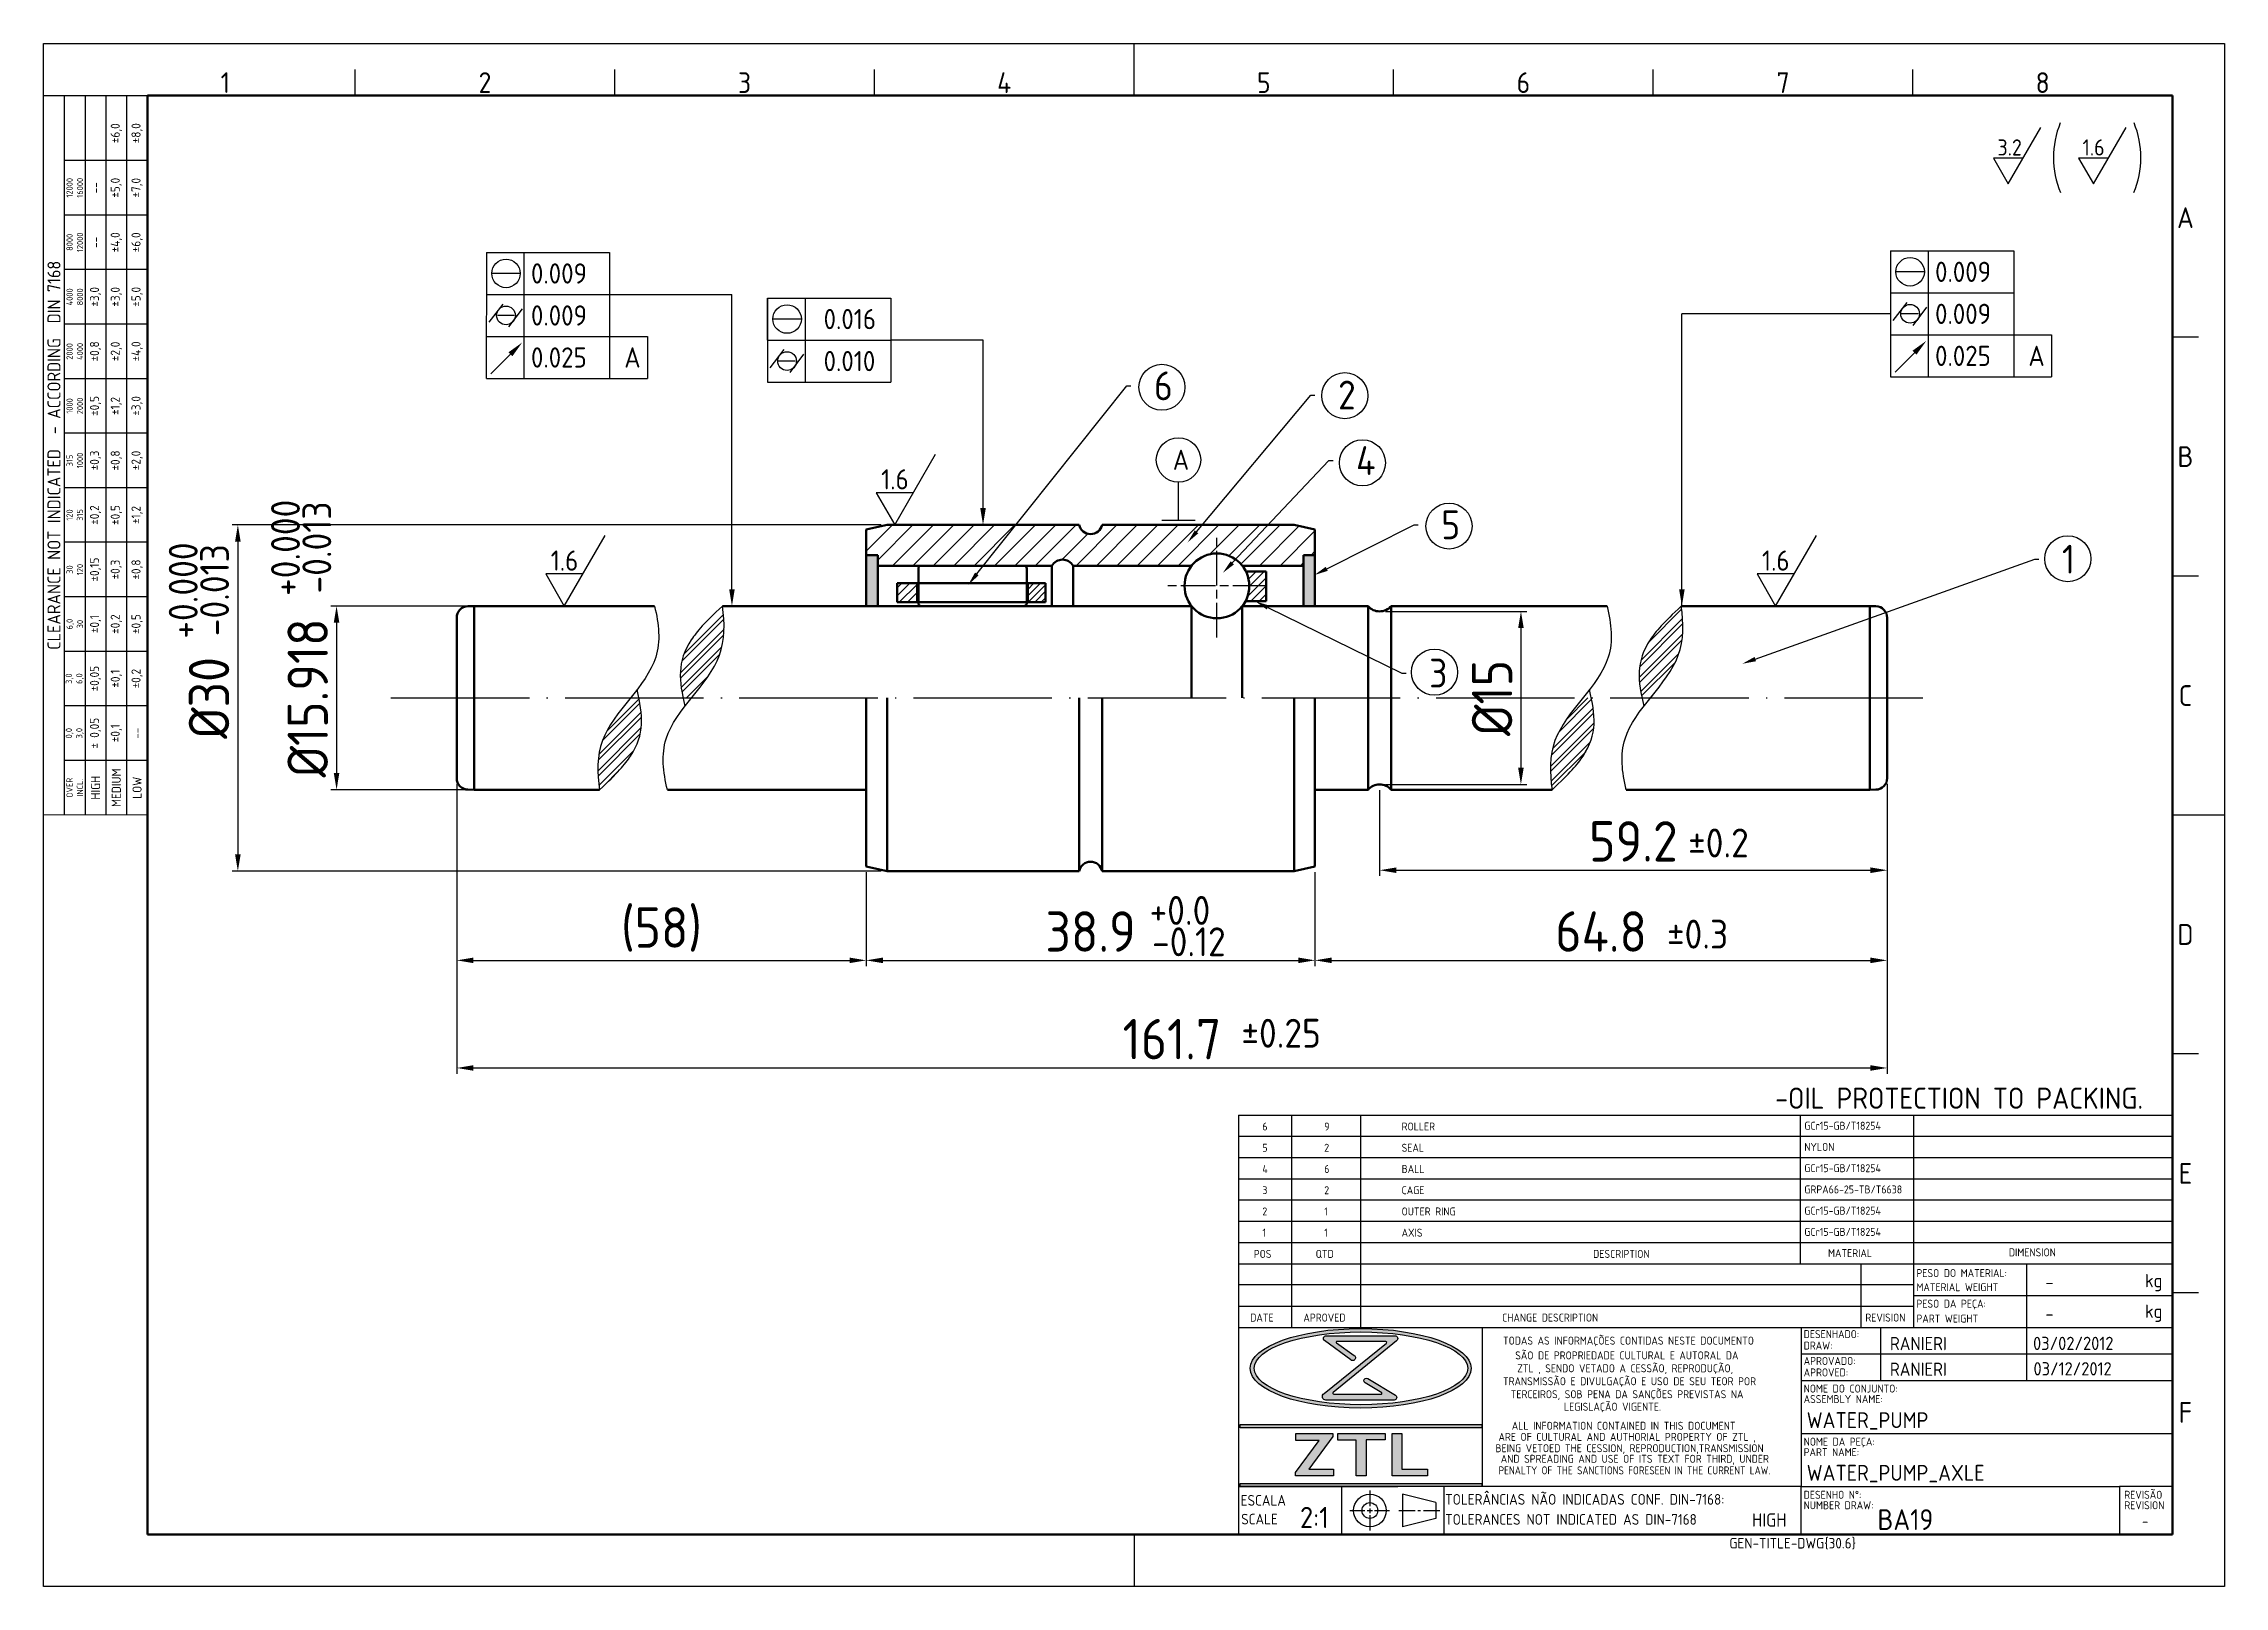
# Model space of a CAD drawing. Extents: x 8 to 197, y 6 to 139.
import ezdxf
from ezdxf import colors
from ezdxf.entities.mleader import LeaderData, LeaderLine
from ezdxf.enums import TextEntityAlignment as Align
from ezdxf.math import Vec2, Vec3

# ---------------------------------------------------------------- set-up
doc = ezdxf.new("R2010")
doc.units = 0
doc.header["$LTSCALE"] = 0.5
doc.linetypes.add('ACAD_ISO04W100', pattern=[30, 24, -3, 0, -3])
doc.linetypes.add('AM_ISO08W050x2', pattern=[9, 6, -0.75, 1.5, -0.75])
doc.layers.get('0').update_dxf_attribs({"linetype": 'CONTINUOUS'})
doc.layers.get('Defpoints').update_dxf_attribs({"linetype": 'CONTINUOUS'})
for name, color, linetype, lineweight in [('AM_0', 7, 'CONTINUOUS', 50), ('AM_5', 3, 'CONTINUOUS', 25), ('AM_7', 4, 'ACAD_ISO04W100', 25), ('AM_8', 1, 'CONTINUOUS', 25), ('AM_BOR', 7, 'CONTINUOUS', 50)]:
    doc.layers.add(name, color=color, linetype=linetype, lineweight=lineweight)
doc.styles.add('ACISOTS', font='isocp.shx', dxfattribs={"height": 1})
doc.styles.get("Standard").update_dxf_attribs({"font": 'ISOCP.SHX'})
doc.dimstyles.new('AM_ISO', dxfattribs={"dimtxt": 3.5, "dimasz": 2.5, "dimexe": 1, "dimexo": 1, "dimgap": 1.5, "dimtad": 1, "dimdsep": 46, "dimtxsty": 'Standard', "dimcen": 0, "dimclrd": 256, "dimclre": 256, "dimclrt": 2, "dimadec": 0, "dimazin": 2, "dimtp": 0.1, "dimtm": 0.1, "dimtfac": 0.71, "dimtdec": 3, "dimtmove": 0, "dimatfit": 3, "dimfxl": 1, "dimlwd": -1, "dimlwe": -1, "dimarcsym": 0})
pattern_1 = [(45, (17.50240180642697, -10.19474319578461), (-0.3535533905932737, 0.3535533905932738), [])]

msp = doc.modelspace()

# ---------------------------------------------------------------- texts
at = {"layer": 'AM_5', "attachment_point": 1}
for s, insert, char_height in [('3.2', (177.7563078477225, 131.0225542291044), 1.4), ('1.6', (185.1326257128083, 131.0225542291044), 1.4), ('0.009', (50.62986674288643, 120.2770658390471), 1.75), ('0.009', (172.3451388608418, 120.4180072071105), 1.75), ('0.009', (50.62986674288643, 116.637065839047), 1.75), (' 0.016', (74.9960127264169, 116.3238436273758), 1.75), ('0.009', (172.3451388608418, 116.7780072071105), 1.75), ('0.025', (50.62986674288643, 112.997065839047), 1.75), ('A', (58.71889105042933, 112.997065839047), 1.75), (' 0.010', (74.9960127264169, 112.6838436273758), 1.75), ('0.025', (172.3451388608418, 113.1380072071105), 1.75), ('A', (180.4341631683847, 113.1380072071105), 1.75), ('A', (106.267238168734, 104.1334195880359), 1.75), ('1.6', (80.98797655487866, 102.4407640755085), 1.75), ('1.6', (52.34288363632245, 95.39976407550853), 1.75), ('1.6', (157.3444709774475, 95.39976407550853), 1.75), ('%%P0.2', (150.9352696944189, 71.30394520753873), 2.5), ('+0.0', (104.2531359491542, 65.45843954564673), 2.5), ('-0.12', (104.4694106409138, 62.74224388268924), 2.5), ('%%P0.3', (149.102074297955, 63.40361229254381), 2.5), ('%%P0.25', (112.2090191438629, 54.81629385140559), 2.5)]:
    msp.add_mtext_dynamic_manual_height_columns(s, width=5.488309595672263, gutter_width=10, heights=[0], dxfattribs=dict(at, insert=insert, char_height=char_height))
at = {"layer": 'AM_5', "char_height": 2.5, "attachment_point": 1, "rotation": 90}
for s, insert in [('+0.000', (28.10090910858855, 91.45699703166322)), ('-0.013', (30.81710477154604, 91.67327172342284)), ('+0.000', (19.23637654516165, 87.75514525334354)), ('-0.013', (21.95257220811914, 87.97141994510316))]:
    msp.add_mtext_dynamic_manual_height_columns(s, width=5.488309595672263, gutter_width=10, heights=[0], dxfattribs=dict(at, insert=insert))
at = {"layer": 'AM_8'}
msp.add_text('-OIL PROTECTION TO PACKING.', height=1.84, dxfattribs=at).set_placement((158.4804960760518, 47.01842981337213))
at = {"layer": 'AM_8', "color": 135}
for s, height, p in [('6', 0.69, (114.0325119094236, 45.14001989485665)), ('9', 0.69, (119.3978602638408, 45.14001989485665)), ('                    ROLLER', 0.69, (118.2150162865091, 45.14001989485665)), ('GCr15-GB/T18254', 0.69, (161.0153195075857, 45.20761983196834)), ('5', 0.69, (114.0325119094236, 43.30001989485666)), ('2', 0.69, (119.3978602638408, 43.30001989485666)), ('                    SEAL', 0.69, (118.2150162865091, 43.30001989485666)), ('NYLON', 0.69, (161.0153195075857, 43.36761983196836)), ('4', 0.69, (114.0325119094236, 41.46001989485667)), ('6', 0.69, (119.3978602638408, 41.46001989485667)), ('                    BALL', 0.69, (118.2150162865091, 41.46001989485667)), ('GCr15-GB/T18254', 0.69, (161.0153195075857, 41.52761983196836)), ('3', 0.69, (114.0325119094236, 39.62001989485667)), ('2', 0.69, (119.3978602638408, 39.62001989485667)), ('                    CAGE', 0.69, (118.2150162865091, 39.62001989485667)), ('GRPA66-25-TB/T6638', 0.69, (161.0153195075857, 39.68761983196838)), ('2', 0.69, (114.0325119094236, 37.78001989485666)), ('1', 0.69, (119.3978602638408, 37.78001989485666)), ('                    OUTER RING', 0.69, (118.2150162865091, 37.78001989485666)), ('GCr15-GB/T18254', 0.69, (161.0153195075857, 37.84761983196836)), ('1', 0.69, (114.0325119094236, 35.94001989485667)), ('1', 0.69, (119.3978602638408, 35.94001989485667)), ('                    AXIS', 0.69, (118.2150162865091, 35.94001989485667)), ('GCr15-GB/T18254', 0.69, (161.0153195075857, 36.00761983196836)), ('POS', 0.69, (113.2864005974834, 34.10001989485666)), ('QTD', 0.69, (118.6517489519006, 34.10001989485666)), ('                    DESCRIPTION', 0.69, (134.8159983630662, 34.10001989485666)), ('MATERIAL', 0.69, (163.0671274107165, 34.16761983196836)), ('DIMENSION', 0.69, (178.7430365623991, 34.23497949049347)), ('PESO DO MATERIAL:', 0.69, (170.7301563760274, 32.43867696353402)), ('kg', 1.15, (190.5474789785885, 31.55660522421314)), ('MATERIAL WEIGHT', 0.69, (170.7301563760274, 31.21661130233112)), ('PESO DA PEÇA:', 0.69, (170.7301563760274, 29.78685470618082)), ('DATE', 0.69, (112.9834336540465, 28.58001989485667)), ('APROVED', 0.69, (117.5910278191128, 28.58001989485667)), ('CHANGE DESCRIPTION', 0.69, (134.8159983630662, 28.58001989485667)), ('REVISION', 0.69, (166.3013414710558, 28.58001989485667)), ('PART WEIGHT', 0.69, (170.7301563760274, 28.49918909290581)), ('kg', 1.15, (190.5474789785885, 28.90340551248801)), ('TODAS AS INFORMAÇÕES CONTIDAS NESTE DOCUMENTO', 0.69, (134.8935154592509, 26.58434120918179)), ('DESENHADO:', 0.69, (160.9561282819266, 27.14987769989751)), ('DRAW:', 0.69, (160.9561282819266, 26.15741179324012)), ('SÃO DE PROPRIEDADE CULTURAL E AUTORAL DA', 0.69, (135.9502366404535, 25.30875776495711)), ('ZTL , SENDO VETADO A CESSÃO, REPRODUÇÃO,', 0.69, (136.1263571310663, 24.18624450188619)), ('APROVADO:', 0.69, (160.9561282819266, 24.82605504749112)), ('TRANSMISSÃO E DIVULGAÇÃO E USO DE SEU TEOR POR', 0.69, (134.8935154592509, 23.06373108340158)), ('TERCEIROS, SOB PENA DA SANÇÕES PREVISTAS NA', 0.69, (135.5627721150258, 21.94121766491698)), ('APROVED:', 0.69, (160.9561282819266, 23.83358914083372)), ('NOME DO CONJUNTO:', 0.69, (160.9561282819266, 22.42961318488754)), ('LEGISLAÇÃO VIGENTE.', 0.69, (140.1771218688278, 20.8603049097147)), ('ASSEMBLY NAME:', 0.69, (160.9561282819266, 21.52105296143884)), ('ARE OF CULTURAL AND AUTHORIAL PROPERTY OF ZTL ,', 0.69, (134.5030033646901, 18.24549503804773)), ('ALL INFORMATION CONTAINED IN THIS DOCUMENT', 0.69, (135.6543440346601, 19.20966897510784)), ('BEING VETOED THE CESSION, REPRODUCTION,TRANSMISSION', 0.69, (134.234156507879, 17.26379075053947)), ('AND SPREADING AND USE OF ITS TEXT FOR THIRD, UNDER', 0.69, (134.69974848874, 16.34645180895815)), ('NOME DA PEÇA:', 0.69, (160.9561282819266, 17.82961318488755)), ('PART NAME:', 0.69, (160.9561282819266, 16.92105296143884)), ('ESCALA', 0.9199999999999999, (112.1520351152951, 12.63103496350517)), ('TOLERÂNCIAS NÃO INDICADAS CONF. DIN-7168:', 0.9199999999999999, (129.8768951376144, 12.71671378337625)), ('DESENHO N%%d:', 0.69, (160.9561282819266, 13.22961318488755)), ('REVISÃO', 0.69, (188.7501153577017, 13.22961318488755)), ('SCALE', 0.9199999999999999, (112.1950105140358, 11.00548282222067)), ('2:1', 1.84, (117.2985575235823, 10.68656361687725)), ('TOLERANCES NOT INDICATED AS DIN-7168', 0.9199999999999999, (129.8768951376144, 10.9802414808772)), ('NUMBER DRAW:', 0.69, (160.9561282819266, 12.32105296143884)), ('REVISION', 0.69, (188.7501153577017, 12.32105296143884))]:
    msp.add_text(s, height=height, dxfattribs=at).set_placement(p)
at = {"layer": 'AM_8', "color": 135, "width": 0.95}
msp.add_text('PENALTY OF THE SANCTIONS FORESEEN IN THE CURRENT LAW.', height=0.69, dxfattribs=at).set_placement((134.5002835493976, 15.3447114365004))
at = {"layer": 'AM_8', "color": 135}
for p in [(181.9127016102684, 32.00119057640106), (181.9127016102684, 29.26440023861582)]:
    msp.add_attdef('-', text='', height=1.15, dxfattribs=at).set_placement(p, align=Align.MIDDLE_LEFT)
for tag, p, height in [('RANIERI', (168.4307541866868, 26.10305056861435), 1.15), ('03/02/2012', (180.8398987842437, 26.11662965397841), 1.15), ('RANIERI', (168.4298248954894, 23.8775579627152), 1.15), ('03/12/2012', (180.8768919941918, 23.91574579513883), 1.15), ('WATER_PUMP', (161.2160289440694, 19.35012329526743), 1.38), ('WATER_PUMP_AXLE', (161.2160289440694, 14.78503310864989), 1.38), ('BA19', (167.3548688121477, 10.52366307235633), 1.799111111111111)]:
    msp.add_attdef(tag, p, '', height=height, dxfattribs=at)
for tag, height, p in [('HIGH', 1.15, (157.9746708532161, 11.38973251684127)), ('-', 0.8995555555555556, (190.5595065464163, 11.28385728933194))]:
    msp.add_attdef(tag, text='', height=height, dxfattribs=at).set_placement(p, align=Align.MIDDLE_CENTER)
at = {"layer": 'AM_8', "color": 135, "style": 'ACISOTS'}
msp.add_attdef('GEN-TITLE-DWG{30.6}', (154.5160976434237, 8.918001705746688), '', height=0.9199999999999999, dxfattribs=at)

# ---------------------------------------------------------------- blocks, each defined once
blk = doc.blocks.new('A3 ZTL')
for p, q in [((19.56947162426601, 280.8219178082171), (19.56947162426601, 9.784735812133079)), ((401.174168297453, 280.8219178082171), (19.56947162426601, 280.8219178082171)), ((401.174168297453, 9.784735812133079), (401.174168297453, 280.8219178082171)), ((19.56947162426601, 9.784735812133079), (401.174168297453, 9.784735812133079))]:
    blk.add_line(p, q)
at = {"layer": 'AM_BOR', "color": 135, "lineweight": 25}
for p, q in [((0, 5.684341886080801e-14), (0, 290.6066536203501)), ((0, 290.6066536203501), (410.9589041095861, 290.6066536203501)), ((205.4794520547931, 280.8219178082171), (205.4794520547931, 290.6066536203501)), ((410.9589041095861, 290.6066536203501), (410.9589041095861, 5.684341886080801e-14)), ((58.70841487279802, 280.8219178082171), (58.70841487279802, 285.7142857142836)), ((107.632093933463, 280.8219178082171), (107.632093933463, 285.7142857142836)), ((156.555772994128, 280.8219178082171), (156.555772994128, 285.7142857142836)), ((254.4031311154581, 280.8219178082171), (254.4031311154581, 285.7142857142836)), ((303.326810176123, 280.8219178082171), (303.326810176123, 285.7142857142836)), ((352.250489236788, 280.8219178082171), (352.250489236788, 285.7142857142836)), ((3.913894324855534, 145.303326810175), (3.913894324853203, 280.8219178082171)), ((7.827788649706406, 280.8219178082171), (7.827788649708737, 145.3033268101751)), ((11.74168297455961, 280.8219178082171), (11.74168297456194, 145.3033268101751)), ((15.65557729941514, 145.3033268101751), (15.65557729941281, 280.8219178082171)), ((19.56947162426621, 268.5909980430509), (3.91389432485343, 268.5909980430507)), ((19.56947162426644, 258.3170254403113), (3.913894324853658, 258.3170254403111)), ((19.56947162426655, 248.0430528375717), (3.913894324853771, 248.0430528375713)), ((19.56947162426678, 237.7690802348319), (3.91389432485397, 237.7690802348317)), ((406.0665362035195, 235.3228962817988), (401.174168297453, 235.3228962817988)), ((19.56947162426701, 227.4951076320925), (3.913894324854198, 227.4951076320921)), ((19.56947162426712, 217.2211350293527), (3.913894324854311, 217.2211350293525)), ((19.56947162426735, 206.9471624266131), (3.913894324854539, 206.9471624266129)), ((19.56947162426746, 196.6731898238735), (3.913894324854652, 196.6731898238733)), ((406.0665362035195, 190.313111545987), (401.174168297453, 190.313111545987)), ((19.56947162426766, 186.3992172211339), (3.91389432485488, 186.3992172211337)), ((19.56947162426778, 176.1252446183943), (3.913894324854994, 176.1252446183938)), ((19.56947162426789, 165.8512720156544), (3.913894324855107, 165.8512720156542)), ((19.56947162426812, 155.5772994129149), (3.913894324855306, 155.5772994129146)), ((401.174168297453, 145.3033268101751), (410.9589041095861, 145.3033268101751)), ((406.0665362035195, 100.2935420743633), (401.174168297453, 100.2935420743633)), ((406.0665362035195, 55.28375733855154), (401.174168297453, 55.28375733855154)), ((205.4794520547931, 9.784735812133079), (205.4794520547931, 5.684341886080801e-14)), ((410.9589041095861, 5.684341886080801e-14), (0, 5.684341886080801e-14))]:
    blk.add_line(p, q, dxfattribs=at)
blk.add_lwpolyline([(19.56947162426835, 145.3033268101756), (2.347899652477281e-12, 145.3033268101749), (-2.546407529280259e-12, 280.8219178082169), (19.56947162426601, 280.8219178082171)], close=True, dxfattribs=at)
at = {"layer": 'AM_BOR', "color": 135, "lineweight": 25, "style": 'ACISOTS'}
for s, p in [('1', (34.24657534246552, 283.2681017612505)), ('2', (83.17025440313051, 283.2681017612505)), ('3', (132.0939334637955, 283.2681017612505)), ('4', (181.0176125244605, 283.2681017612505)), ('5', (229.9412915851255, 283.2681017612505)), ('6', (278.8649706457905, 283.2681017612505)), ('7', (327.7886497064555, 283.2681017612505)), ('8', (376.7123287671206, 283.2681017612505)), ('A', (403.6203522504863, 257.8277886497048)), ('B', (403.6203522504863, 212.8180039138928)), ('C', (403.6203522504863, 167.808219178081)), ('D', (403.6203522504863, 122.7984344422692)), ('E', (403.6203522504863, 77.78864970645742)), ('F', (403.6203522504863, 32.7788649706456))]:
    blk.add_text(s, height=3.9138943248532, dxfattribs=at).set_placement(p, align=Align.MIDDLE)
at = {"layer": 'AM_BOR', "color": 135, "lineweight": 25, "attachment_point": 5}
for s, insert, char_height, width, rotation in [('±6,0', (13.69863013698632, 273.7279843444209), 1.712328767123275, 10.27397260273965, 90.00000000000097), ('±8,0', (17.61252446183953, 273.7279843444209), 1.712328767123275, 10.27397260273965, 90.00000000000097), ('12000\\P16000', (5.870841487280257, 263.4540117416808), 1.17416829745596, 10.27397260273965, 90.00000000000097), ('--', (9.784735812133347, 263.454011741681), 1.712328767123275, 10.27397260273965, 90.00000000000097), ('±5,0', (13.69863013698655, 263.454011741681), 1.712328767123275, 10.27397260273965, 90.00000000000097), ('±7,0', (17.61252446183975, 263.4540117416813), 1.712328767123275, 10.27397260273965, 90.00000000000097), ('8000\\P12000', (5.870841487280369, 253.1800391389412), 1.17416829745596, 10.27397260273962, 90.00000000000097), ('±4,0', (13.69863013698677, 253.1800391389414), 1.712328767123275, 10.27397260273965, 90.00000000000097), ('±6,0', (17.61252446183997, 253.1800391389414), 1.712328767123275, 10.27397260273965, 90.00000000000097), ('--', (9.784735812133567, 253.1800391389414), 1.712328767123275, 10.27397260273965, 90.00000000000097), ('{\\Fisocp.shx|c0;CLEARANCE NOT INDICATED  - ACCORDING  DIN 7168}', (1.956947162427836, 213.0626223091959), 2.44618395303325, 135.518590998042, 90.00000000000095), ('4000\\P8000', (5.870841487280591, 242.9060665362016), 1.17416829745596, 10.27397260273965, 90.00000000000097), ('±3,0', (9.78473581213368, 242.9060665362016), 1.712328767123275, 10.27397260273965, 90.00000000000097), ('±3,0', (13.69863013698688, 242.9060665362018), 1.712328767123275, 10.27397260273965, 90.00000000000097), ('±5,0', (17.61252446184008, 242.9060665362018), 1.712328767123275, 10.27397260273965, 90.00000000000097), ('±0,8', (9.784735812133901, 232.632093933462), 1.712328767123275, 10.27397260273965, 90.00000000000097), ('±2,0', (13.6986301369871, 232.6320939334622), 1.712328767123275, 10.27397260273965, 90.00000000000097), ('±4,0', (17.61252446184031, 232.6320939334622), 1.712328767123275, 10.27397260273965, 90.00000000000097), ('2000\\P4000', (5.870841487280702, 232.632093933462), 1.17416829745596, 10.27397260273954, 90.00000000000097), ('1000\\P2000', (5.870841487280813, 222.3581213307224), 1.17416829745596, 10.27397260273965, 90.00000000000097), ('±0,5', (9.784735812134015, 222.3581213307224), 1.712328767123275, 10.27397260273965, 90.00000000000097), ('±1,2', (13.69863013698721, 222.3581213307226), 1.712328767123275, 10.27397260273965, 90.00000000000097), ('±3,0', (17.61252446184042, 222.3581213307226), 1.712328767123275, 10.27397260273965, 90.00000000000097), ('±0,3', (9.784735812134235, 212.0841487279828), 1.712328767123275, 10.27397260273965, 90.00000000000097), ('±0,8', (13.69863013698744, 212.0841487279828), 1.712328767123275, 10.27397260273965, 90.00000000000097), ('±2,0', (17.61252446184064, 212.084148727983), 1.712328767123275, 10.27397260273965, 90.00000000000097), ('315\\P1000', (5.870841487281035, 212.0841487279828), 1.17416829745596, 10.27397260273965, 90.00000000000097), ('120\\P315', (5.870841487281259, 201.8101761252432), 1.17416829745596, 10.27397260273965, 90.00000000000097), ('±0,2', (9.784735812134349, 201.8101761252432), 1.712328767123275, 10.27397260273965, 90.00000000000097), ('±0,5', (13.69863013698755, 201.8101761252432), 1.712328767123275, 10.27397260273965, 90.00000000000097), ('±1,2', (17.61252446184075, 201.8101761252432), 1.712328767123275, 10.27397260273965, 90.00000000000097), ('±0,15', (9.784735812134569, 191.5362035225036), 1.712328767123275, 10.27397260273965, 90.00000000000097), ('±0,3', (13.69863013698777, 191.5362035225036), 1.712328767123275, 10.27397260273965, 90.00000000000097), ('±0,8', (17.61252446184097, 191.5362035225036), 1.712328767123275, 10.27397260273965, 90.00000000000097), ('30\\P120', (5.870841487281481, 191.5362035225033), 1.17416829745596, 10.2739726027396, 90.00000000000097), ('6,0\\P30', (5.870841487281591, 181.2622309197637), 1.17416829745596, 10.27397260273965, 90.00000000000097), ('±0,1', (9.784735812134683, 181.262230919764), 1.712328767123275, 10.27397260273965, 90.00000000000097), ('±0,2', (13.69863013698788, 181.262230919764), 1.712328767123275, 10.27397260273965, 90.00000000000097), ('±0,5', (17.61252446184108, 181.262230919764), 1.712328767123275, 10.27397260273965, 90.00000000000097), ('±0,05', (9.784735812134903, 170.9882583170241), 1.712328767123275, 10.27397260273965, 90.00000000000097), ('±0,2', (17.61252446184131, 170.9882583170244), 1.712328767123275, 10.27397260273965, 90.00000000000097), ('3,0\\P6,0', (5.870841487281703, 170.9882583170241), 1.17416829745596, 10.27397260273965, 90.00000000000097), ('±0,1', (13.6986301369881, 170.9882583170244), 1.712328767123275, 10.27397260273965, 90.00000000000097), ('0,0\\P3,0', (5.870841487281815, 160.7142857142844), 1.17416829745596, 10.27397260273965, 90.00000000000097), ('± 0,05', (9.784735812135013, 160.7142857142845), 1.712328767123275, 10.27397260273965, 90.00000000000097), ('\\pt4.69206;±0,1', (13.69863013698822, 160.7142857142845), 1.712328767123275, 10.27397260273965, 90.00000000000097), ('--', (17.61252446184142, 160.7142857142846), 1.712328767123275, 10.27397260273965, 90.00000000000097), ('{\\Fisocp.shx|c0;OVER\\PINCL.}', (5.870841487282037, 150.4403131115448), 1.17416829745596, 10.27397260273965, 90.00000000000095), ('HIGH', (9.784735812135237, 150.440313111545), 1.712328767123275, 10.27397260273943, 90.00000000000095), ('MEDIUM', (13.69863013698844, 150.440313111545), 1.712328767123275, 10.2739726027396, 90.00000000000095), ('LOW', (17.61252446184175, 150.4403131115452), 1.712328767123275, 10.27397260273932, 90.00000000000095)]:
    blk.add_mtext(s, dxfattribs=dict(at, insert=insert, char_height=char_height, width=width, rotation=rotation))
blk = doc.blocks.new('*D56')
at = {"layer": 'AM_5', "transparency": 16777216}
for p, q in [((124.6946201176384, 90.12005034443627), (136.946541977048, 90.12005034443627)), ((136.446541977048, 88.67005034443626), (136.446541977048, 76.5700503444363)), ((124.6946201176385, 75.1200503444363), (136.946541977048, 75.1200503444363))]:
    blk.add_line(p, q, dxfattribs=at)
at = {"layer": 'AM_5', "lineweight": 25, "transparency": 16777216}
for points in [[(136.2048753103813, 88.67005034443626), (136.6882086437146, 88.67005034443626), (136.446541977048, 90.12005034443627)], [(136.2048753103813, 76.5700503444363), (136.6882086437146, 76.5700503444363), (136.446541977048, 75.1200503444363)]]:
    blk.add_solid(points, dxfattribs=at)
at = {"layer": 'Defpoints', "color": 0, "lineweight": 25, "transparency": 16777216}
for p in [(124.1946201176384, 90.12005034443627), (124.1946201176385, 75.1200503444363), (136.446541977048, 75.1200503444363)]:
    blk.add_point(p, dxfattribs=at)
at = {"layer": 'AM_5', "lineweight": 25, "transparency": 16777216, "insert": (133.9465419770479, 82.6200503444363), "char_height": 3.5, "attachment_point": 5, "rotation": 90}
blk.add_mtext('%%C15', dxfattribs=at)
blk = doc.blocks.new('*D57')
at = {"layer": 'AM_5', "transparency": 16777216}
for p, q in [((80.99462011763836, 97.62005034443627), (24.72241397325224, 97.62005034443628)), ((25.22241397325224, 96.17005034443628), (25.22241397325223, 69.07005034443628)), ((80.99462011763853, 67.62005034443627), (24.72241397325223, 67.62005034443628))]:
    blk.add_line(p, q, dxfattribs=at)
at = {"layer": 'AM_5', "lineweight": 25, "transparency": 16777216}
for points in [[(24.98074730658557, 96.17005034443628), (25.4640806399189, 96.17005034443628), (25.22241397325224, 97.62005034443628)], [(24.98074730658556, 69.07005034443628), (25.4640806399189, 69.07005034443628), (25.22241397325223, 67.62005034443628)]]:
    blk.add_solid(points, dxfattribs=at)
at = {"layer": 'Defpoints', "color": 0, "lineweight": 25, "transparency": 16777216}
for p in [(81.49462011763836, 97.62005034443627), (25.22241397325223, 67.62005034443628), (81.49462011763853, 67.62005034443627)]:
    blk.add_point(p, dxfattribs=at)
at = {"layer": 'AM_5', "lineweight": 25, "transparency": 16777216, "insert": (22.72241397325222, 82.62005034443628), "char_height": 3.5, "attachment_point": 5, "rotation": 90}
blk.add_mtext('%%C30', dxfattribs=at)
blk = doc.blocks.new('*D58')
at = {"layer": 'AM_5', "transparency": 16777216}
for p, q in [((45.19516230773013, 90.57905034443627), (33.27857392557775, 90.57905034443627)), ((33.77857392557775, 89.12905034443627), (33.77857392557775, 76.11105034443625)), ((45.19516230773019, 74.66105034443625), (33.27857392557775, 74.66105034443625))]:
    blk.add_line(p, q, dxfattribs=at)
at = {"layer": 'AM_5', "lineweight": 25, "transparency": 16777216}
for points in [[(33.53690725891109, 89.12905034443627), (34.02024059224442, 89.12905034443627), (33.77857392557775, 90.57905034443627)], [(33.53690725891108, 76.11105034443625), (34.02024059224441, 76.11105034443625), (33.77857392557775, 74.66105034443625)]]:
    blk.add_solid(points, dxfattribs=at)
at = {"layer": 'Defpoints', "color": 0, "lineweight": 25, "transparency": 16777216}
for p in [(45.69516230773013, 90.57905034443627), (33.77857392557775, 74.66105034443625), (45.69516230773019, 74.66105034443625)]:
    blk.add_point(p, dxfattribs=at)
at = {"layer": 'AM_5', "lineweight": 25, "transparency": 16777216, "insert": (31.27857392557774, 82.62005034443627), "char_height": 3.5, "attachment_point": 5, "rotation": 90}
blk.add_mtext('%%C15.918', dxfattribs=at)
blk = doc.blocks.new('*D59')
at = {"layer": 'AM_5', "transparency": 16777216}
for p, q in [((44.19516230773013, 75.17448609771169), (44.19516230773013, 59.38232170143982)), ((79.69462011763835, 67.51910073719357), (79.69462011763835, 59.38232170143982)), ((45.64516230773013, 59.88232170143982), (78.24462011763835, 59.88232170143982))]:
    blk.add_line(p, q, dxfattribs=at)
at = {"layer": 'AM_5', "lineweight": 25, "transparency": 16777216}
for points in [[(45.64516230773013, 60.12398836810649), (45.64516230773013, 59.64065503477315), (44.19516230773013, 59.88232170143982)], [(78.24462011763835, 60.12398836810649), (78.24462011763835, 59.64065503477315), (79.69462011763835, 59.88232170143982)]]:
    blk.add_solid(points, dxfattribs=at)
at = {"layer": 'Defpoints', "color": 0, "lineweight": 25, "transparency": 16777216}
for p in [(44.19516230773013, 75.67448609771169), (79.69462011763835, 68.01910073719357), (79.69462011763835, 59.88232170143982)]:
    blk.add_point(p, dxfattribs=at)
at = {"layer": 'AM_5', "lineweight": 25, "transparency": 16777216, "insert": (61.94489121268424, 62.55732170143982), "char_height": 3.5, "attachment_point": 5}
blk.add_mtext('(58)', dxfattribs=at)
blk = doc.blocks.new('*D60')
at = {"layer": 'AM_5', "transparency": 16777216}
for p, q in [((79.69462011763835, 67.51910073719357), (79.69462011763835, 59.38232170143982)), ((118.5946201176384, 67.51910073719357), (118.5946201176384, 59.38232170143982)), ((81.14462011763835, 59.88232170143982), (117.1446201176384, 59.88232170143982))]:
    blk.add_line(p, q, dxfattribs=at)
at = {"layer": 'AM_5', "lineweight": 25, "transparency": 16777216}
for points in [[(81.14462011763835, 60.12398836810649), (81.14462011763835, 59.64065503477315), (79.69462011763835, 59.88232170143982)], [(117.1446201176384, 60.12398836810649), (117.1446201176384, 59.64065503477315), (118.5946201176384, 59.88232170143982)]]:
    blk.add_solid(points, dxfattribs=at)
at = {"layer": 'Defpoints', "color": 0, "lineweight": 25, "transparency": 16777216}
for p in [(79.69462011763835, 68.01910073719357), (118.5946201176384, 68.01910073719357), (118.5946201176384, 59.88232170143982)]:
    blk.add_point(p, dxfattribs=at)
at = {"layer": 'AM_5', "lineweight": 25, "transparency": 16777216, "insert": (99.14462011763837, 62.38232170143982), "char_height": 3.5, "attachment_point": 5}
blk.add_mtext('38.9', dxfattribs=at)
blk = doc.blocks.new('*D61')
at = {"layer": 'AM_5', "transparency": 16777216}
for p, q in [((168.1979870388825, 75.17448609771169), (168.1979870388825, 59.38232170143982)), ((118.5946201176384, 67.51910073719357), (118.5946201176384, 59.38232170143982)), ((120.0446201176384, 59.88232170143982), (166.7479870388825, 59.88232170143982))]:
    blk.add_line(p, q, dxfattribs=at)
at = {"layer": 'AM_5', "lineweight": 25, "transparency": 16777216}
for points in [[(120.0446201176384, 60.12398836810649), (120.0446201176384, 59.64065503477315), (118.5946201176384, 59.88232170143982)], [(166.7479870388825, 60.12398836810649), (166.7479870388825, 59.64065503477315), (168.1979870388825, 59.88232170143982)]]:
    blk.add_solid(points, dxfattribs=at)
at = {"layer": 'Defpoints', "color": 0, "lineweight": 25, "transparency": 16777216}
for p in [(168.1979870388825, 75.67448609771169), (118.5946201176384, 68.01910073719357), (168.1979870388825, 59.88232170143982)]:
    blk.add_point(p, dxfattribs=at)
at = {"layer": 'AM_5', "lineweight": 25, "transparency": 16777216, "insert": (143.3963035782604, 62.38232170143982), "char_height": 3.5, "attachment_point": 5}
blk.add_mtext('64.8', dxfattribs=at)
blk = doc.blocks.new('*D62')
at = {"layer": 'AM_5', "transparency": 16777216}
for p, q in [((124.1946201176385, 74.6200503444363), (124.1946201176385, 67.19254257528706)), ((168.1979870388825, 75.17448609771169), (168.1979870388825, 67.19254257528706)), ((125.6446201176385, 67.69254257528706), (166.7479870388825, 67.69254257528706))]:
    blk.add_line(p, q, dxfattribs=at)
at = {"layer": 'AM_5', "lineweight": 25, "transparency": 16777216}
for points in [[(125.6446201176385, 67.93420924195372), (125.6446201176385, 67.4508759086204), (124.1946201176385, 67.69254257528706)], [(166.7479870388825, 67.93420924195372), (166.7479870388825, 67.4508759086204), (168.1979870388825, 67.69254257528706)]]:
    blk.add_solid(points, dxfattribs=at)
at = {"layer": 'Defpoints', "color": 0, "lineweight": 25, "transparency": 16777216}
for p in [(168.1979870388825, 75.67448609771169), (124.1946201176385, 75.1200503444363), (168.1979870388825, 67.69254257528706)]:
    blk.add_point(p, dxfattribs=at)
at = {"layer": 'AM_5', "lineweight": 25, "transparency": 16777216, "insert": (146.1963035782605, 70.1937329417605), "char_height": 3.5, "attachment_point": 5}
blk.add_mtext('59.2', dxfattribs=at)
blk = doc.blocks.new('*D63')
at = {"layer": 'AM_5', "transparency": 16777216}
for p, q in [((44.19516230773013, 75.17448609771169), (44.19516230773013, 50.05751893689154)), ((168.1979870388825, 75.17448609771169), (168.1979870388825, 50.05751893689154)), ((45.64516230773013, 50.55751893689154), (166.7479870388825, 50.55751893689154))]:
    blk.add_line(p, q, dxfattribs=at)
at = {"layer": 'AM_5', "lineweight": 25, "transparency": 16777216}
for points in [[(45.64516230773013, 50.79918560355821), (45.64516230773013, 50.31585227022487), (44.19516230773013, 50.55751893689154)], [(166.7479870388825, 50.79918560355821), (166.7479870388825, 50.31585227022487), (168.1979870388825, 50.55751893689154)]]:
    blk.add_solid(points, dxfattribs=at)
at = {"layer": 'Defpoints', "color": 0, "lineweight": 25, "transparency": 16777216}
for p in [(44.19516230773013, 75.67448609771169), (168.1979870388825, 75.67448609771169), (168.1979870388825, 50.55751893689154)]:
    blk.add_point(p, dxfattribs=at)
at = {"layer": 'AM_5', "lineweight": 25, "transparency": 16777216, "insert": (106.1965746733063, 53.05751893689154), "char_height": 3.5, "attachment_point": 5}
blk.add_mtext('161.7', dxfattribs=at)

# ---------------------------------------------------------------- dimensions: what is measured, and where the dimension line sits
at = {"layer": 'AM_5', "lineweight": 25}
for base, p1, p2, text, picture, middle in [((25.22241397325223, 67.62005034443628), (81.49462011763836, 97.62005034443627), (81.49462011763853, 67.62005034443627), '%%C30', '*D57', (22.72241397325222, 82.62005034443628)), ((33.77857392557775, 74.66105034443625), (45.69516230773013, 90.57905034443627), (45.69516230773019, 74.66105034443625), '%%C15.918', '*D58', (31.27857392557774, 82.62005034443627)), ((136.446541977048, 75.1200503444363), (124.1946201176384, 90.12005034443627), (124.1946201176385, 75.1200503444363), '%%C15', '*D56', (133.9465419770479, 82.6200503444363))]:
    dim = msp.add_linear_dim(base=base, p1=p1, p2=p2, angle=90, text=text, dimstyle='AM_ISO', override={"dimscale": 0.5, "dimtxt": 7, "dimasz": 2.9, "dimdec": 0, "dimlfac": 0.4, "dimclrt": 256, "dimadec": 2, "dimtp": 0, "dimtm": 0.3, "dimtdec": 0}, dxfattribs=at)
    dim.commit()
    dim.dimension.update_dxf_attribs({"geometry": picture, "text_midpoint": middle})
for base, p1, p2, text, picture, middle in [((79.69462011763835, 59.88232170143982), (44.19516230773013, 75.67448609771169), (79.69462011763835, 68.01910073719357), '(58)', '*D59', (61.94489121268424, 62.55732170143982)), ((168.1979870388825, 50.55751893689154), (44.19516230773013, 75.67448609771169), (168.1979870388825, 75.67448609771169), '161.7', '*D63', (106.1965746733063, 53.05751893689154)), ((168.1979870388825, 59.88232170143982), (118.5946201176384, 68.01910073719357), (168.1979870388825, 75.67448609771169), '64.8', '*D61', (143.3963035782604, 62.38232170143982)), ((168.1979870388825, 67.69254257528706), (124.1946201176385, 75.1200503444363), (168.1979870388825, 75.67448609771169), '59.2', '*D62', (146.1963035782605, 70.1937329417605)), ((118.5946201176384, 59.88232170143982), (79.69462011763835, 68.01910073719357), (118.5946201176384, 68.01910073719357), '38.9', '*D60', (99.14462011763837, 62.38232170143982))]:
    dim = msp.add_linear_dim(base=base, p1=p1, p2=p2, text=text, dimstyle='AM_ISO', override={"dimscale": 0.5, "dimtxt": 7, "dimasz": 2.9, "dimdec": 0, "dimlfac": 0.4, "dimclrt": 256, "dimadec": 2, "dimtp": 0, "dimtm": 0.3, "dimtdec": 0}, dxfattribs=at)
    dim.commit()
    dim.dimension.update_dxf_attribs({"geometry": picture, "text_midpoint": middle})

# ---------------------------------------------------------------- hatches: boundary and pattern name
at = {"layer": 'AM_5', "lineweight": 25}
h = msp.add_hatch(dxfattribs=at)
h.set_pattern_fill('ANSI32', color=1, scale=0.1)
h.set_pattern_definition([(45, (-223.2573598020869, 0), (-0.6735192090801866, 0.6735192090801867), []), (45, (-222.8083468020868, 0), (-0.6735192090801866, 0.6735192090801867), [])])
edge = h.paths.add_edge_path()
edge.add_spline(control_points=[(64.54847709463662, 82.62005034443628), (65.50212358114399, 83.80871226968462), (67.47056881371225, 86.18895783885283), (67.4397684656467, 89.09040402873408), (67.22169622576024, 90.57905034443628)], knot_values=[11.56685234605348, 11.56685234605348, 11.56685234605348, 11.56685234605348, 15.94584949957019, 20.33381774161258, 20.33381774161258, 20.33381774161258, 20.33381774161258], degree=3, periodic=0)
edge.add_spline(control_points=[(67.22169622576024, 90.57905034443628), (65.69741285240269, 89.15996226476605), (63.3922937270405, 86.55130561899259), (63.43029285678854, 84.5070719265896), (63.81734160219968, 82.6200503444363)], knot_values=[13.45299529371053, 13.45299529371053, 13.45299529371053, 13.45299529371053, 15.94584949957019, 21.82086406341106, 21.82086406341106, 21.82086406341106, 21.82086406341106], degree=3, periodic=0)
edge.add_line((63.81734160219968, 82.62005034443628), (64.54847709463662, 82.62005034443628))
edge = h.paths.add_edge_path()
edge.add_spline(control_points=[(59.2505476813511, 82.62005034443628), (58.29690119484376, 81.43138841918794), (56.32845596227547, 79.05114285001973), (56.35925631034104, 76.14969666013847), (56.57732855022749, 74.66105034443628)], knot_values=[11.56685234605348, 11.56685234605348, 11.56685234605348, 11.56685234605348, 15.94584949957019, 20.33381774161258, 20.33381774161258, 20.33381774161258, 20.33381774161258], degree=3, periodic=0)
edge.add_spline(control_points=[(56.57732855022749, 74.66105034443628), (58.10161192358504, 76.08013842410651), (60.40673104894723, 78.68879506987997), (60.36873191919918, 80.73302876228296), (59.98168317378806, 82.62005034443628)], knot_values=[13.45299529371053, 13.45299529371053, 13.45299529371053, 13.45299529371053, 15.94584949957019, 21.82086406341106, 21.82086406341106, 21.82086406341106, 21.82086406341106], degree=3, periodic=0)
edge.add_line((59.98168317378806, 82.62005034443628), (59.2505476813511, 82.62005034443628))
edge = h.paths.add_edge_path()
edge.add_spline(control_points=[(147.6670746306936, 82.6200503444363), (148.620721117201, 83.80871226968462), (150.5891663497692, 86.18895783885283), (150.5583660017037, 89.09040402873408), (150.3402937618172, 90.57905034443628)], knot_values=[11.56685234605348, 11.56685234605348, 11.56685234605348, 11.56685234605348, 15.94584949957019, 20.33381774161258, 20.33381774161258, 20.33381774161258, 20.33381774161258], degree=3, periodic=0)
edge.add_spline(control_points=[(150.3402937618172, 90.57905034443628), (148.8160103884597, 89.15996226476605), (146.5108912630975, 86.55130561899259), (146.5488903928455, 84.5070719265896), (146.9359391382567, 82.6200503444363)], knot_values=[13.45299529371053, 13.45299529371053, 13.45299529371053, 13.45299529371053, 15.94584949957019, 21.82086406341106, 21.82086406341106, 21.82086406341106, 21.82086406341106], degree=3, periodic=0)
edge.add_line((146.9359391382567, 82.62005034443628), (147.6670746306936, 82.62005034443628))
edge = h.paths.add_edge_path()
edge.add_spline(control_points=[(141.8198697760375, 82.62005034443628), (140.8662232895302, 81.43138841918793), (138.8977780569619, 79.05114285001973), (138.9285784050275, 76.14969666013847), (139.1466506449139, 74.66105034443628)], knot_values=[11.56685234605348, 11.56685234605348, 11.56685234605348, 11.56685234605348, 15.94584949957019, 20.33381774161258, 20.33381774161258, 20.33381774161258, 20.33381774161258], degree=3, periodic=0)
edge.add_spline(control_points=[(139.1466506449139, 74.66105034443628), (140.6709340182715, 76.08013842410651), (142.9760531436336, 78.68879506987997), (142.9380540138856, 80.73302876228296), (142.5510052684745, 82.62005034443628)], knot_values=[13.45299529371053, 13.45299529371053, 13.45299529371053, 13.45299529371053, 15.94584949957019, 21.82086406341106, 21.82086406341106, 21.82086406341106, 21.82086406341106], degree=3, periodic=0)
edge.add_line((142.5510052684745, 82.62005034443628), (141.8198697760375, 82.62005034443628))
at = {"layer": 'AM_8'}
h = msp.add_hatch(dxfattribs=at)
h.set_pattern_fill('_U', color=256, scale=1.25, angle=45, style=0, pattern_type=0)
h.set_pattern_definition([(45, (4.502401806426974, -4.605402019308769), (-0.8838834764831843, 0.8838834764831844), [])])
edge = h.paths.add_edge_path()
edge.add_line((97.63100618022764, 94.07905034443631), (107.8954677866323, 94.07905034443631))
edge.add_arc((110.0927042961126, 92.3290503444363), 2.808976375584729, 38.535744122734286, 141.4642558772657, ccw=False)
edge.add_line((112.2899408055928, 94.07905034443631), (117.5946201176384, 94.07905034443631))
edge.add_line((117.5946201176384, 94.07905034443631), (117.5946201176384, 94.99936098320599))
edge.add_line((117.5946201176384, 94.99936098320599), (118.5946201176384, 94.99936098320599))
edge.add_line((118.5946201176384, 94.99936098320599), (118.5946201176384, 97.220999951679))
edge.add_line((118.5946201176384, 97.220999951679), (116.7946201176384, 97.62005034443627))
edge.add_line((116.7946201176384, 97.62005034443627), (100.1446201176384, 97.62005034443627))
edge.add_arc((99.1446201176384, 97.84505034443625), 1.024999999999996, 192.6803834918187, 347.3196165081813, ccw=False)
edge.add_line((98.1446201176384, 97.62005034443627), (81.49462011763842, 97.62005034443627))
edge.add_line((81.49462011763836, 97.62005034443627), (79.69462011763835, 97.220999951679))
edge.add_line((79.69462011763835, 97.220999951679), (79.69462011763835, 94.99936098320597))
edge.add_line((79.69462011763835, 94.99936098320597), (80.69462011763835, 94.99936098320597))
edge.add_line((80.69462011763835, 94.99936098320597), (80.69462011763835, 94.07905034443631))
edge.add_line((80.69462011763835, 94.07905034443631), (95.79038203156733, 94.07905034443631))
edge.add_arc((96.71069410589752, 93.53114037982763), 1.071064724223205, 30.767553375105592, 149.2324466248945, ccw=False)
for color, points in [(256, [(79.69462011763835, 94.99936098320597), (79.69462011763835, 90.57905034443628), (80.69462011763835, 90.5790503444363), (80.69462011763835, 94.99936098320597)]), (256, [(117.5946201176384, 94.99936098320599), (117.5946201176384, 90.57905034443633), (118.5946201176384, 90.57905034443631), (118.5946201176384, 94.99936098320599)]), (135, [(112.0942762901992, 19.38359547994303), (133.0669288597493, 19.38359547994303), (133.0669288597493, 19.66170865847099), (112.0942762901992, 19.66170865847099)]), (135, [(116.8915702521314, 15.49853640574482), (116.8915702521314, 15.22291530236323), (120.2006305399726, 15.22291530236323), (120.2006305399726, 15.80478204272712), (118.0558688630511, 15.80478204272712), (120.1393515373971, 18.62224214374443), (120.1393515373971, 18.89786324712602), (116.9222097534192, 18.89786324712602), (116.9222097534192, 18.28537197316144), (118.9597329320322, 18.28537197316144)]), (135, [(120.5683035802197, 18.31599650676213), (122.1615552091677, 18.31599650676213), (122.1615552091677, 15.22291530236323), (123.0347792892582, 15.22291530236323), (123.0347792892582, 18.34662104036283), (124.6739894387335, 18.34662104036283), (124.6739894387335, 18.89786324712602), (120.5683035802197, 18.89786324712602)]), (135, [(128.3507232544247, 15.20760318605053), (128.3507232544247, 15.80478204272712), (126.1293635556881, 15.80478204272712), (126.1293635556881, 18.89786324712602), (125.27145898244, 18.89786324712602), (125.27145898244, 15.20760318605053)]), (135, [(133.0669288597493, 14.55693109362733), (112.0942762901992, 14.55693109362733), (112.0942762901992, 14.27881791509937), (133.0669288597493, 14.27881791509937)])]:
    msp.add_hatch(color=color, dxfattribs=at).paths.add_polyline_path(points)
h = msp.add_hatch(dxfattribs=at)
h.set_pattern_fill('_U', color=256, scale=0.5, angle=45, style=0, pattern_type=0)
h.set_pattern_definition(pattern_1)
edge = h.paths.add_edge_path()
edge.add_line((114.3695818149804, 90.99736975744918), (114.3695818149804, 93.57592796059184))
edge.add_line((114.3695818149804, 93.57592796059184), (112.6097749127071, 93.57592796059184))
edge.add_arc((110.0927042961126, 92.3290503444363), 2.808976375584742, -28.299490524399005, 26.352368009985184, ccw=False)
edge.add_line((112.5659562227943, 90.99736975744918), (114.3695818149804, 90.99736975744918))
h = msp.add_hatch(dxfattribs=at)
h.set_pattern_fill('_U', color=256, scale=0.5, angle=45, style=0, pattern_type=0)
h.set_pattern_definition(pattern_1)
h.paths.add_polyline_path([(82.38295434459661, 92.55360557319068), (82.38295434459661, 90.9264490440994), (84.09438356065886, 90.92644904409948), (84.09438356065886, 92.55360557319068)])
h = msp.add_hatch(dxfattribs=at)
h.set_pattern_fill('_U', color=256, scale=0.4, angle=45, style=0, pattern_type=0)
h.set_pattern_definition([(45, (17.50240180642697, -10.19474319578461), (-0.282842712474619, 0.282842712474619), [])])
h.paths.add_polyline_path([(93.6973384248659, 92.55360557319068), (93.6973384248659, 90.9264490440994), (95.2367086899747, 90.92644904409913), (95.2367086899747, 92.55360557319068)])
h = msp.add_hatch(color=135, dxfattribs=at)
edge = h.paths.add_edge_path()
edge.add_ellipse((122.5492248429474, 24.53198435984742), major_axis=(9.575739635081051, 0), ratio=0.3599074264618837, start_angle=191.4591559026164, end_angle=452.8175037975291)
edge.add_ellipse((122.5492248429474, 24.53198435984742), major_axis=(9.575739635081051, 0), ratio=0.3599074264618837, start_angle=92.8175037975291, end_angle=191.4591559026164)
edge = h.paths.add_edge_path(flags=16)
edge.add_ellipse((122.5787799154613, 24.53198435984742), major_axis=(9.250637250648639, 0), ratio=0.3406641629368743, start_angle=93.06698418125112, end_angle=371.4591559026165)
edge.add_ellipse((122.5787799154613, 24.53198435984742), major_axis=(9.250637250648639, 0), ratio=0.3406641629368743, start_angle=11.45915590261644, end_angle=93.06698418125112)
h = msp.add_hatch(color=135, dxfattribs=at)
edge = h.paths.add_edge_path()
edge.add_line((124.7807822680225, 26.71530012382619), (119.3908718737085, 22.35007926690857))
edge.add_arc((119.5345118763717, 22.08152748534906), 0.3045529670580355, 118.1409420618386, 270)
edge.add_line((119.5345118763717, 21.77697451829103), (125.4622467690206, 21.77697451829103))
edge.add_arc((125.4545328592667, 22.00140670676857), 0.2245647159028104, 271.9685258002675, 418.9108275581087)
edge.add_line((125.5704916796444, 22.19371599828906), (123.1702256133619, 23.64103047507896))
edge.add_arc((123.0566348541068, 23.45443996575312), 0.2184465123517048, 58.66818673949553, 238.8052457285299)
edge.add_line((122.9434907682978, 23.26757826661429), (124.3773494087923, 22.39938202412111))
edge.add_arc((124.3454153218955, 22.3543558121503), 0.05520095715089599, -90.0000000000017, 54.654466378775, ccw=False)
edge.add_line((124.3454153218955, 22.2991548549994), (120.2142775689848, 22.2991548549994))
edge.add_arc((120.226511128944, 22.37487652136254), 0.07670352499125666, 129.2363501875215, 260.8226179196582, ccw=False)
edge.add_line((120.1779945521265, 22.43428672688317), (125.6659628579889, 26.91596514475107))
edge.add_arc((125.5226671029491, 27.11268748657999), 0.2433790319380336, 306.0702039235753, 450.0000000000005)
edge.add_line((125.5226671029491, 27.35606651851803), (119.5716706279772, 27.35606651851803))
edge.add_arc((119.5623195301741, 27.12045379438709), 0.2357982162835929, 87.72721362459266, 233.7470792136513)
edge.add_line((119.422880076241, 26.93030270317446), (121.7087618242144, 25.25404567693037))
edge.add_arc((121.8563096112143, 25.44613504208677), 0.2422161713320389, 232.4713934687198, 414.7334021946169)
edge.add_line((121.9961608046401, 25.64389832824509), (120.4560164418371, 26.73303388707458))
edge.add_arc((120.486557447346, 26.79176132665741), 0.06619414760721119, 89.99999999999858, 242.5234665523123, ccw=False)
edge.add_line((120.486557447346, 26.85795547426462), (124.7428657815633, 26.85795547426462))
edge.add_arc((124.7298891917844, 26.77813981272297), 0.08086366124299682, -50.99642107156359, 80.76553650730273, ccw=False)

# ---------------------------------------------------------------- linework, layer by layer
at = {"layer": 'AM_0'}
for p, q in [((81.49462011763836, 97.62005034443627), (79.69462011763835, 97.220999951679)), ((79.69462011763835, 90.57905034443628), (79.69462011763835, 97.220999951679)), ((81.49462011763836, 97.62005034443627), (98.1446201176384, 97.62005034443627)), ((100.1446201176384, 97.62005034443627), (116.7946201176384, 97.62005034443627)), ((116.7946201176384, 97.62005034443627), (118.5946201176384, 97.220999951679)), ((118.5946201176384, 97.220999951679), (118.5946201176384, 90.57905034443631)), ((79.69462011763835, 94.99936098320597), (80.69462011763835, 94.99936098320597)), ((80.69462011763835, 94.99936098320597), (80.69462011763835, 90.5790503444363)), ((118.5946201176384, 94.99936098320599), (117.5946201176384, 94.99936098320599)), ((117.5946201176384, 94.99936098320599), (117.5946201176384, 90.57905034443633)), ((80.69462011763835, 94.07905034443631), (95.79038203156733, 94.07905034443631)), ((95.79038203156733, 94.0790503444363), (95.79038203156733, 90.57905034443631)), ((97.63100618022764, 94.07905034443631), (107.8954677866323, 94.07905034443631)), ((97.63100618022764, 94.07905034443631), (97.63100618022764, 90.57905034443631)), ((112.2899408055928, 94.07905034443631), (117.5946201176384, 94.07905034443631)), ((112.6097749127071, 93.57592796059184), (114.3695818149804, 93.57592796059184)), ((114.3695818149804, 93.57592796059184), (114.3695818149804, 90.99736975744918)), ((84.09438356065886, 92.55360557319068), (82.38295434459661, 92.55360557319068)), ((82.38295434459661, 92.55360557319068), (82.38295434459661, 90.9264490440994)), ((82.38295434459661, 90.9264490440994), (84.09438356065886, 90.92644904409948)), ((93.6973384248659, 92.55360557319068), (84.09438356065886, 92.55360557319068)), ((84.09438356065886, 90.92644904409948), (84.09438356065886, 92.55360557319068)), ((84.09438356065886, 90.92644904409948), (93.6973384248659, 90.92644904409948)), ((95.2367086899747, 92.55360557319068), (93.6973384248659, 92.55360557319068)), ((93.6973384248659, 92.55360557319068), (93.6973384248659, 90.9264490440994)), ((93.6973384248659, 90.9264490440994), (95.2367086899747, 90.92644904409913)), ((95.2367086899747, 90.92644904409913), (95.2367086899747, 92.55360557319068)), ((114.3695818149804, 90.99736975744918), (112.5659562227943, 90.99736975744918)), ((44.19516230773013, 75.67448609771169), (44.19516230773013, 89.5656145911609)), ((45.69516230773013, 90.57905034443627), (45.16898535942227, 90.5652719161364)), ((45.69516230773013, 90.57905034443627), (61.33994381071966, 90.57905034443628)), ((45.69516230773013, 90.57905034443627), (45.69516230773019, 74.66105034443625)), ((67.2216962257603, 90.5790503444363), (107.8954677866323, 90.57905034443631)), ((107.8954677866323, 90.57905034443631), (107.8954677866323, 82.62005034443628)), ((112.2899408055929, 90.57905034443633), (123.1946201176384, 90.57905034443633)), ((112.2899408055929, 90.57905034443633), (112.2899408055929, 82.62005034443628)), ((123.1946201176384, 90.57905034443633), (123.1946201176384, 74.66105034443628)), ((125.1946201176384, 90.57905034443633), (143.9092659054061, 90.57905034443631)), ((125.1946201176385, 74.66105034443623), (125.1946201176385, 90.57905034443633)), ((150.3402937618173, 90.57905034443628), (166.6979870388825, 90.57905034443627)), ((166.6979870388825, 90.57905034443627), (167.2241639871903, 90.5652719161364)), ((166.6979870388825, 90.57905034443627), (166.6979870388824, 74.66105034443625)), ((168.1979870388825, 89.56561459116087), (168.1979870388825, 75.67448609771169)), ((79.69462011763835, 68.01910073719357), (79.69462011763835, 82.62005034443628)), ((81.49462011763842, 82.62005034443628), (81.49462011763853, 67.62005034443628)), ((98.1446201176384, 67.6200503444363), (98.1446201176384, 82.62005034443628)), ((100.1446201176384, 67.6200503444363), (100.1446201176384, 82.62005034443628)), ((116.7946201176384, 82.62005034443628), (116.7946201176384, 67.62005034443628)), ((118.5946201176384, 82.62005034443628), (118.5946201176384, 68.01910073719357)), ((45.69516230773013, 74.66105034443628), (45.16898535942227, 74.67482877273615)), ((56.57732855022743, 74.66105034443628), (45.69516230773013, 74.66105034443628)), ((79.69462011763835, 74.66105034443628), (62.45908096526807, 74.66105034443628)), ((123.1946201176384, 74.66105034443628), (118.5946201176384, 74.66105034443628)), ((139.1466506449138, 74.66105034443628), (125.1946201176384, 74.66105034443628)), ((166.6979870388825, 74.66105034443628), (145.5776785013251, 74.66105034443628)), ((166.6979870388825, 74.66105034443628), (167.2241639871903, 74.67482877273615)), ((81.49462011763836, 67.62005034443631), (79.69462011763835, 68.01910073719357)), ((98.1446201176384, 67.6200503444363), (81.49462011763836, 67.62005034443631)), ((116.7946201176384, 67.62005034443628), (100.1446201176384, 67.6200503444363)), ((116.7946201176384, 67.62005034443631), (118.5946201176384, 68.01910073719357))]:
    msp.add_line(p, q, dxfattribs=at)
msp.add_lwpolyline([(84.46190563589926, 90.57905034443628), (93.3531758443981, 90.5790503444363, 0.414213562373095), (93.6031758443981, 90.8290503444363), (93.6031758443981, 93.82905034443631, 0.414213562373095), (93.3531758443981, 94.07905034443631), (84.46190563589926, 94.07905034443631, 0.414213562373095), (84.21190563589926, 93.82905034443631), (84.21190563589926, 90.82905034443628, 0.414213562373095)], format="xyb", close=True, dxfattribs=at)
msp.add_circle((110.0927042961126, 92.3290503444363), 2.808976375584734, dxfattribs=at)
for centre, radius, start, end in [((99.1446201176384, 97.84505034443625), 1.024999999999996, 192.6803834918192, 347.3196165081807), ((96.71069410589752, 93.53114037982763), 1.071064724223198, 30.76755337510472, 149.2324466248953), ((45.19516230773013, 89.56561459116087), 1, 91.49999999999946, 180), ((124.1946201176384, 91.43887496317258), 1.318824618736309, 220.6897541496885, 319.3102458503115), ((167.1979870388825, 89.56561459116087), 1, 0, 88.50000000000053), ((45.19516230773013, 75.67448609771169), 1, 180, 268.5000000000006), ((167.1979870388825, 75.67448609771169), 1, 271.4999999999994, 0), ((124.1946201176385, 73.80122572569998), 1.318824618736309, 40.6897541496888, 139.3102458503115), ((99.1446201176384, 67.39505034443631), 1.024999999999996, 12.68038349181918, 167.3196165081808)]:
    msp.add_arc(centre, radius, start, end, dxfattribs=at)
at = {"layer": 'AM_0', "lineweight": 25}
for points, knots in [([(61.33994381071966, 90.5790503444363), (61.71903083072448, 89.02516239823203), (62.17098145228522, 84.70552189303459), (56.31369316326607, 80.44182411266794), (56.35925631034104, 76.14969666013847), (56.57732855022749, 74.66105034443628)], [2.788216235944767, 2.788216235944767, 2.788216235944767, 2.788216235944767, 7.364791129681841, 15.94584949957019, 20.33381774161258, 20.33381774161258, 20.33381774161258, 20.33381774161258]), ([(62.45908096526807, 74.66105034443626), (62.07999394526325, 76.21493829064053), (61.62804332370251, 80.53457879583797), (67.48533161272167, 84.79827657620461), (67.4397684656467, 89.09040402873408), (67.22169622576024, 90.57905034443628)], [2.788216235944767, 2.788216235944767, 2.788216235944767, 2.788216235944767, 7.364791129681841, 15.94584949957019, 20.33381774161258, 20.33381774161258, 20.33381774161258, 20.33381774161258]), ([(67.22169622576024, 90.57905034443628), (65.69741285240269, 89.15996226476605), (63.19163129196812, 86.32422000374206), (63.45466433942255, 84.15544472780799), (63.97641468973512, 81.89592086294167)], [13.45299529371053, 13.45299529371053, 13.45299529371053, 13.45299529371053, 15.94584949957019, 22.54929362924981, 22.54929362924981, 22.54929362924981, 22.54929362924981]), ([(143.9092659054061, 90.5790503444363), (144.2883529254109, 89.02516239823203), (144.7403035469716, 84.70552189303459), (138.8830152579525, 80.44182411266794), (138.9285784050275, 76.14969666013847), (139.1466506449139, 74.66105034443628)], [2.788216235944767, 2.788216235944767, 2.788216235944767, 2.788216235944767, 7.364791129681841, 15.94584949957019, 20.33381774161258, 20.33381774161258, 20.33381774161258, 20.33381774161258]), ([(145.5776785013251, 74.66105034443626), (145.1985914813202, 76.21493829064053), (144.7466408597595, 80.53457879583797), (150.6039291487787, 84.79827657620461), (150.5583660017037, 89.09040402873408), (150.3402937618172, 90.57905034443628)], [2.788216235944767, 2.788216235944767, 2.788216235944767, 2.788216235944767, 7.364791129681841, 15.94584949957019, 20.33381774161258, 20.33381774161258, 20.33381774161258, 20.33381774161258]), ([(150.3402937618172, 90.57905034443628), (148.8160103884597, 89.15996226476605), (146.3102288280251, 86.32422000374206), (146.5732618754795, 84.15544472780799), (147.0950122257921, 81.89592086294167)], [13.45299529371053, 13.45299529371053, 13.45299529371053, 13.45299529371053, 15.94584949957019, 22.54929362924981, 22.54929362924981, 22.54929362924981, 22.54929362924981]), ([(56.57732855022749, 74.66105034443628), (58.10161192358504, 76.08013842410651), (60.60739348401961, 78.9158806851305), (60.34436043656518, 81.08465596106457), (59.82261008625261, 83.3441798259309)], [13.45299529371053, 13.45299529371053, 13.45299529371053, 13.45299529371053, 15.94584949957019, 22.54929362924981, 22.54929362924981, 22.54929362924981, 22.54929362924981]), ([(139.1466506449139, 74.66105034443628), (140.6709340182715, 76.08013842410651), (143.176715578706, 78.9158806851305), (142.9136825312516, 81.08465596106457), (142.391932180939, 83.3441798259309)], [13.45299529371053, 13.45299529371053, 13.45299529371053, 13.45299529371053, 15.94584949957019, 22.54929362924981, 22.54929362924981, 22.54929362924981, 22.54929362924981])]:
    msp.add_open_spline(points, degree=3, knots=knots, dxfattribs=at)
at = {"layer": 'AM_5', "lineweight": 25}
for p, q in [((178.6960433860444, 127.1659832442466), (181.5239511925567, 132.0640632442466)), ((186.0723612511302, 127.1659832442466), (188.9002690576425, 132.0640632442466)), ((179.9814560253682, 129.3923832442466), (177.4106307467206, 129.3923832442466)), ((177.4106307467206, 129.3923832442466), (178.6960433860444, 127.1659832442466)), ((187.357773890454, 129.3923832442466), (184.7869486118065, 129.3923832442466)), ((184.7869486118065, 129.3923832442466), (186.0723612511302, 127.1659832442466)), ((46.76734318391993, 121.2255106518872), (46.75598609424927, 110.3055106518871)), ((46.76734318391993, 121.2255106518872), (57.45074318391994, 121.2255106518872)), ((50.05193370405084, 110.3055106518871), (50.05193370405084, 121.2255106518872)), ((57.45074318391994, 121.2255106518872), (57.45074318391994, 117.5855106518871)), ((168.4826153018753, 121.3664520199507), (168.4712582122047, 110.4464520199506)), ((168.4826153018753, 121.3664520199507), (179.1660153018753, 121.3664520199507)), ((171.7672058220062, 110.4464520199506), (171.7672058220062, 121.3664520199507)), ((179.1660153018753, 121.3664520199507), (179.1660153018753, 117.7264520199506)), ((49.70324188016659, 119.4053025348755), (47.23084286472152, 119.4053025348755)), ((171.418513998122, 119.546243902939), (168.9461149826769, 119.546243902939)), ((46.76734318391993, 117.5855106518871), (57.45074318391994, 117.5855106518871)), ((57.45074318391994, 117.5855106518871), (57.45074318391994, 110.305510651887)), ((57.45074318391994, 117.5855106518871), (68.0516091533762, 117.5855106518871)), ((71.13348916745039, 117.2722884402159), (74.4180796875813, 117.2722884402159)), ((71.13348916745039, 117.2722884402159), (71.13348916745039, 113.6322884402159)), ((71.13348916745039, 117.2722884402159), (81.8168891674504, 117.2722884402159)), ((71.13348916745039, 117.2722884402159), (71.13348916745039, 109.9922884402159)), ((74.4180796875813, 109.9922884402159), (74.4180796875813, 117.2722884402159)), ((81.8168891674504, 117.2722884402159), (81.8168891674504, 113.6322884402159)), ((81.8168891674504, 117.2722884402159), (81.8168891674504, 113.6322884402159)), ((168.4826153018753, 117.7264520199506), (179.1660153018753, 117.7264520199506)), ((179.1660153018753, 117.7264520199506), (179.1660153018753, 110.4464520199506)), ((47.00608783762959, 115.1815699067443), (48.21414754272996, 116.7538572800296)), ((49.20143624066731, 115.7653025348754), (47.7206914563186, 115.7653025348754)), ((48.71973327908802, 114.7634147040563), (49.91033358968883, 116.3489640522877)), ((74.06938786369705, 115.4520803232042), (71.59698884825198, 115.4520803232042)), ((168.47693675704, 115.9064520199506), (150.3999444650021, 115.9064520199506)), ((168.721359955585, 115.3225112748078), (169.9294196606854, 116.8947986480931)), ((170.9167083586227, 115.9062439029389), (169.435963574274, 115.9062439029389)), ((170.4350053970434, 114.9043560721198), (171.6256057076442, 116.4899054203512)), ((46.76734318391993, 113.9455106518871), (60.73246550979763, 113.9455106518871)), ((60.73246550979763, 113.9455106518871), (60.73246550979763, 110.3055106518871)), ((71.13348916745039, 113.6322884402159), (81.8168891674504, 113.6322884402159)), ((81.8168891674504, 113.6322884402159), (81.8168891674504, 109.9922884402159)), ((89.81962011763838, 113.6322884402159), (81.8168891674504, 113.6322884402159)), ((81.8168891674504, 113.6322884402159), (81.8168891674504, 109.9922884402159)), ((168.4826153018753, 114.0864520199506), (182.447737627753, 114.0864520199506)), ((182.447737627753, 114.0864520199506), (182.447737627753, 110.4464520199506)), ((71.37223382116005, 111.2283476950731), (72.58029352626042, 112.8006350683584)), ((73.56758222419776, 111.8120803232042), (72.08683743984906, 111.8120803232042)), ((73.08587926261848, 110.8101924923851), (74.27647957321929, 112.3957418406164)), ((46.76734318391993, 110.3055106518871), (60.73246550979763, 110.3055106518871)), ((71.13348916745039, 109.9922884402159), (81.8168891674504, 109.9922884402159)), ((168.4826153018753, 110.4464520199506), (182.447737627753, 110.4464520199506)), ((82.1626459777811, 97.62005034443627), (85.69753073592148, 103.7426503444362)), ((83.76941177693581, 100.4030503444362), (80.55588017862638, 100.4030503444362)), ((80.55588017862638, 100.4030503444362), (82.1626459777811, 97.62005034443625)), ((106.7605716141547, 98.02481680370855), (106.7605716141547, 101.31952775119)), ((53.51755305922489, 90.57905034443628), (57.05243781736527, 96.70165034443623)), ((105.3034204542984, 98.02481680370855), (108.217722774011, 98.02481680370855)), ((158.5191404003499, 90.57905034443628), (162.0540251584903, 96.70165034443623)), ((55.12431885837961, 93.36205034443626), (51.91078726007018, 93.36205034443626)), ((51.91078726007018, 93.36205034443626), (53.51755305922489, 90.57905034443627)), ((160.1259061995046, 93.36205034443626), (156.9123746011952, 93.36205034443626)), ((156.9123746011952, 93.36205034443626), (158.5191404003499, 90.57905034443627))]:
    msp.add_line(p, q, dxfattribs=at)
at = {"layer": 'AM_5'}
for p, q in [((68.0516091533762, 92.02905034443627), (68.0516091533762, 117.5855106518871)), ((150.3999444650021, 90.53923956689252), (150.3999444650021, 115.9064520199506)), ((89.81962011763838, 99.07005034443627), (89.81962011763838, 113.6322884402159)), ((48.84812394014381, 112.3976484977816), (47.15977959907804, 110.7093041567158)), ((170.5633960580992, 112.5385898658451), (168.8750517170334, 110.8502455247793))]:
    msp.add_line(p, q, dxfattribs=at)
at = {"layer": 'AM_5', "color": 0, "linetype": 'Continuous', "lineweight": 35}
msp.add_line((71.13348916745039, 113.6322884402159), (71.13348916745039, 117.2722884402159), dxfattribs=at)
at = {"layer": 'AM_5', "lineweight": 25}
for centre, radius in [((48.46704237244404, 119.4053025348755), 1.23619950772254), ((170.1823144903994, 119.546243902939), 1.23619950772254), ((48.46704237244404, 115.7653025348754), 0.8117731456116188), ((72.8331883559745, 115.4520803232042), 1.23619950772254), ((170.1823144903994, 115.9062439029389), 0.8117731456116188), ((72.8331883559745, 111.8120803232042), 0.8117731456116188), ((105.3293616922651, 109.5423846961983), 1.995398731426474), ((121.1778235961941, 108.8113106355958), 1.995398731426474), ((106.7605716141547, 103.2448168037086), 1.925289052518565), ((122.7081160799045, 102.9956576317801), 1.995398731426474), ((130.2116389909039, 97.51032124439465), 1.995398731426474), ((183.854625680165, 94.68041745268104), 1.995398731426474), ((128.9507741347534, 84.85822598374429), 1.995398731426474)]:
    msp.add_circle(centre, radius, dxfattribs=at)
for centre, start, end in [((190.4578275524148, 129.4646479267778), 157.6018686384349, 202.9314501873766), ((182.3344360970326, 129.4646479267778), 337.0685498126237, 22.39813136156498)]:
    msp.add_arc(centre, 7.849335159521944, start, end, dxfattribs=at)
for points in [[(170.3925119193125, 112.7094740046318), (170.7342801968859, 112.3677057270583), (171.5887008908197, 113.5638946985656)], [(48.67723980135705, 112.5685326365683), (49.01900807893054, 112.2267643589948), (49.87342877286429, 113.4229533305021)], [(89.5779534509717, 99.07005034443627), (90.06128678430505, 99.07005034443627), (89.81962011763838, 97.62005034443627)], [(67.80994248670953, 92.02905034443627), (68.29327582004288, 92.02905034443627), (68.0516091533762, 90.57905034443627)], [(150.1582777983355, 92.0290503444363), (150.6416111316688, 92.0290503444363), (150.3999444650021, 90.5790503444363)]]:
    msp.add_solid(points, dxfattribs=at)
at = {"layer": 'AM_7', "linetype": 'AM_ISO08W050x2'}
for p, q in [((110.0927042961126, 87.86380209760824), (110.0927042961126, 96.79429859126435)), ((114.4584672993427, 92.3290503444363), (105.7269412928824, 92.3290503444363))]:
    msp.add_line(p, q, dxfattribs=at)
at = {"layer": 'AM_7'}
msp.add_line((38.4906955700738, 82.62005034443628), (171.4389689739851, 82.62005034443628), dxfattribs=at)
at = {"layer": 'AM_8', "color": 135}
for p, q in [((111.9644896390659, 46.47881791509934), (111.9644896390659, 10.13881791509938)), ((111.9644896390659, 46.47881791509934), (192.9244896390659, 46.47881791509934)), ((116.5644896390659, 46.47881791509934), (116.5644896390659, 28.07881791509937)), ((122.5444896390659, 46.47881791509934), (122.5444896390659, 28.07881791509937)), ((160.648306440278, 46.47881791509934), (160.648306440278, 33.59881791509937)), ((170.4985177331668, 28.07881791509937), (170.4985177331668, 46.47881791509934)), ((111.9644896390659, 44.63881791509935), (192.9244896390659, 44.63881791509935)), ((111.9644896390659, 42.79881791509936), (192.9244896390659, 42.79881791509936)), ((111.9644896390659, 40.95881791509937), (192.9244896390659, 40.95881791509937)), ((111.9644896390659, 39.11881791509937), (192.9244896390659, 39.11881791509937)), ((111.9644896390659, 37.27881791509937), (192.9244896390659, 37.27881791509937)), ((111.9644896390659, 35.43881791509937), (192.9244896390659, 35.43881791509937)), ((111.9644896390659, 33.59881791509937), (192.9244896390659, 33.59881791509937)), ((165.8985177331668, 33.59881791509937), (165.8985177331668, 28.07881791509937)), ((180.2744896390659, 33.59881791509937), (180.2744896390659, 30.83881791509937)), ((192.9244896390659, 10.13881791509938), (192.9244896390659, 33.59881791509937)), ((170.4985177331668, 31.75881791509937), (111.9644896390659, 31.75881791509938)), ((170.4985177331668, 30.83881791509937), (192.9244896390659, 30.83881791509937)), ((180.2744896390659, 30.83881791509937), (180.2744896390659, 28.07881791509937)), ((111.9644896390659, 29.91881791509937), (170.4985177331667, 29.91881791509937)), ((111.9644896390659, 28.07881791509937), (160.7244896390659, 28.07881791509937)), ((119.5716706279772, 27.35606651851803), (125.5226671029491, 27.35606651851803)), ((133.0936762419367, 28.07881791509937), (133.0936762419367, 14.27881791509937)), ((160.7244896390659, 28.07881791509937), (160.7244896390659, 19.33881791509937)), ((160.7244896390659, 28.07881791509937), (192.9244896390659, 28.07881791509937)), ((167.6244896390659, 28.07881791509937), (167.6244896390659, 23.47881791509937)), ((180.2744896390659, 28.07881791509937), (180.2744896390659, 23.47881791509937)), ((160.7244896390659, 25.77881791509937), (192.9244896390659, 25.77881791509937)), ((160.7244896390659, 23.47881791509937), (192.9244896390659, 23.47881791509937)), ((112.0942762901992, 19.38359547994303), (112.0942762901992, 19.66170865847099)), ((112.0942762901992, 19.66170865847099), (133.0669288597493, 19.66170865847099)), ((133.0669288597493, 19.38359547994303), (112.0942762901992, 19.38359547994303)), ((133.0669288597493, 19.66170865847099), (133.0669288597493, 19.38359547994303)), ((160.7244896390659, 19.33881791509937), (160.7244896390659, 14.27881791509937)), ((116.8915702521314, 15.49853640574482), (118.9597329320322, 18.28537197316144)), ((116.9222097534192, 18.28537197316144), (116.9222097534192, 18.89786324712602)), ((116.9222097534192, 18.89786324712602), (120.1393515373971, 18.89786324712602)), ((118.9597329320322, 18.28537197316144), (116.9222097534192, 18.28537197316144)), ((120.1393515373971, 18.62224214374443), (118.0558688630511, 15.80478204272712)), ((120.1393515373971, 18.89786324712602), (120.1393515373971, 18.62224214374443)), ((120.5683035802197, 18.31599650676213), (120.5683035802197, 18.89786324712602)), ((120.5683035802197, 18.89786324712602), (124.6739894387335, 18.89786324712602)), ((122.1615552091677, 18.31599650676213), (120.5683035802197, 18.31599650676213)), ((122.1615552091677, 15.22291530236323), (122.1615552091677, 18.31599650676213)), ((123.0347792892582, 18.34662104036283), (123.0347792892582, 15.22291530236323)), ((124.6739894387335, 18.34662104036283), (123.0347792892582, 18.34662104036283)), ((124.6739894387335, 18.89786324712602), (124.6739894387335, 18.34662104036283)), ((125.27145898244, 15.20760318605053), (125.27145898244, 18.89786324712602)), ((125.27145898244, 18.89786324712602), (126.1293635556881, 18.89786324712602)), ((126.1293635556881, 18.89786324712602), (126.1293635556881, 15.80478204272712)), ((160.7244896390659, 18.87881791509937), (192.9244896390659, 18.87881791509937)), ((116.8915702521314, 15.22291530236323), (116.8915702521314, 15.49853640574482)), ((120.2006305399726, 15.22291530236323), (116.8915702521314, 15.22291530236323)), ((118.0558688630511, 15.80478204272712), (120.2006305399726, 15.80478204272712)), ((120.2006305399726, 15.80478204272712), (120.2006305399726, 15.22291530236323)), ((123.0347792892582, 15.22291530236323), (122.1615552091677, 15.22291530236323)), ((128.3507232544247, 15.20760318605053), (125.27145898244, 15.20760318605053)), ((126.1293635556881, 15.80478204272712), (128.3507232544247, 15.80478204272712)), ((128.3507232544247, 15.80478204272712), (128.3507232544247, 15.20760318605053)), ((111.9644896390659, 14.27881791509937), (125.7644896390659, 14.27881791509937)), ((160.7244896390659, 14.27881791509937), (111.9644896390659, 14.27881791509937)), ((112.0942762901992, 14.55693109362733), (133.0669288597493, 14.55693109362733)), ((112.0942762901992, 14.27881791509937), (112.0942762901992, 14.55693109362733)), ((133.0669288597493, 14.27881791509937), (112.0942762901992, 14.27881791509937)), ((120.9043172178133, 14.27881791509937), (120.9043172178133, 10.13881791509938)), ((123.3555402867237, 13.94687646276532), (123.3555402867237, 12.58182248833861)), ((129.0741164758282, 12.89124520309893), (126.180242754979, 13.62487646276532)), ((126.180242754979, 13.62487646276532), (126.180242754979, 10.79275936743343)), ((129.7625957453666, 14.27881791509937), (129.7625957453666, 10.13881791509938)), ((133.0669288597493, 14.55693109362733), (133.0669288597493, 14.27881791509937)), ((160.7244896390659, 10.13881791509937), (160.7244896390659, 14.27881791509937)), ((160.7244896390659, 14.27881791509937), (188.3244896390659, 14.27881791509937)), ((192.9244896390659, 14.27881791509937), (188.3244896390659, 14.27881791509937)), ((188.3244896390659, 14.27881791509937), (188.3244896390659, 10.13881791509937)), ((121.6257062576164, 12.20881791509937), (122.9243966490038, 12.20881791509938)), ((123.1212887482122, 12.20881791509938), (123.5783602445059, 12.20881791509938)), ((123.3555402867237, 12.39204544109549), (123.3555402867237, 11.98437614223663)), ((123.3555402867237, 11.80162789608666), (123.3555402867237, 10.47075936743343)), ((123.754156880651, 12.20881791509938), (125.0446957471559, 12.20881791509937)), ((125.8647767429186, 12.20881791509937), (127.287630378633, 12.20881791509938)), ((129.0741164758282, 11.52639062709982), (126.180242754979, 10.79275936743343)), ((127.506691402713, 12.20881791509938), (127.7357098149094, 12.20881791509938)), ((128.0006089303625, 12.20881791509938), (129.4096378076537, 12.20881791509937)), ((129.0741164758282, 12.89124520309893), (129.0741164758282, 11.52639062709982)), ((111.9644896390659, 10.13881791509938), (192.9244896390659, 10.13881791509938))]:
    msp.add_line(p, q, dxfattribs=at)
msp.add_lwpolyline([(119.5716706279772, 27.35606651851803), (125.5226671029491, 27.35606651851803, -0.7260746131415354), (125.6659628579889, 26.91596514475107), (120.1779945521265, 22.43428672688317, 0.6468440207606893), (120.2142775689848, 22.2991548549994), (124.3454153218955, 22.2991548549994, 0.730914653301359), (124.3773494087923, 22.39938202412111), (122.9434907682978, 23.26757826661429, -1.001196781170949), (123.1702256133619, 23.64103047507896), (125.5704916796444, 22.19371599828906, -0.7463433527497811), (125.4622467690206, 21.77697451829103), (119.5345118763717, 21.77697451829103, -0.7802957405863892), (119.3908718737086, 22.35007926690857), (124.7807822680225, 26.71530012382619, 0.647931899410164), (124.7428657815633, 26.85795547426462), (120.486557447346, 26.85795547426462, 0.7849704651204459), (120.4560164418371, 26.73303388707458), (121.9961608046401, 25.64389832824509, -1.019937174804642), (121.7087618242144, 25.25404567693037), (119.422880076241, 26.93030270317446, -0.7400952245833278), (119.5716706279772, 27.35606651851803, -0.2577935723604032)], format="xyb", dxfattribs=at)
for radius in [1.41605854766595, 0.6824272879995547]:
    msp.add_circle((123.3555402867237, 12.20881791509937), radius, dxfattribs=at)
for centre, major_axis, ratio in [((122.5492248429474, 24.53198435984742), (-9.575739635081051, 0), 0.3599074264618837), ((122.5787799154613, 24.53198435984742), (-9.250637250648639, 0), 0.3406641629368743)]:
    msp.add_ellipse(centre, major_axis=major_axis, ratio=ratio, dxfattribs=at)

# ---------------------------------------------------------------- block references
at = {"layer": 'AM_0', "lineweight": 0, "xscale": 0.46, "yscale": 0.46, "zscale": 0.46}
msp.add_blockref('A3 ZTL', (8.38437222223751, 5.637839441518153), dxfattribs=at)

msp.set_redraw_order([(e.dxf.handle, doc.entitydb.next_handle()) for e in msp.query("TEXT MTEXT ATTDEF DIMENSION ARC_DIMENSION")])  # texts and dimensions are drawn at this point

# ---------------------------------------------------------------- leaders
at = {"layer": 'AM_5', "lineweight": 25}
ml = msp.add_multileader_mtext('Standard', dxfattribs=at)
ml.set_content('6', color=256)
ml.set_leader_properties()
ml.build(insert=Vec2(0, 0))
ml.multileader.update_dxf_attribs({"text_right_attachment_type": 6, "dogleg_length": 0.36, "arrow_head_size": 1.2})
ctx = ml.context
ctx.base_point, ctx.char_height, ctx.arrow_head_size, ctx.plane_origin = Vec3(102.6422706235341, 109.6656444530549), 2.5, 1.2, Vec3(88.53414101321593, 92.42574494242922)
ctx.right_attachment = 6
notes = []
notes.append((ctx, [(0, (1, 1, 0), (102.2822706235341, 109.6656444530549), (1, 0), 0.36, [(0, [(88.53414101321593, 92.42574494242922)], 0, [])])]))
ctx.mtext.insert, ctx.mtext.flow_direction = Vec3(104.6422706235341, 110.9156444530549), 5
ml = msp.add_multileader_mtext('Standard', dxfattribs=at)
ml.set_content('2', color=256)
ml.set_leader_properties()
ml.build(insert=Vec2(0, 0))
ml.multileader.update_dxf_attribs({"text_right_attachment_type": 6, "dogleg_length": 0.36, "arrow_head_size": 1.2})
ctx = ml.context
ctx.base_point, ctx.char_height, ctx.arrow_head_size, ctx.plane_origin = Vec3(118.5934833429463, 108.8648626567736), 2.5, 1.2, Vec3(107.5560249618553, 96.09662827610649)
ctx.right_attachment = 6
notes.append((ctx, [(0, (1, 1, 0), (118.2334833429463, 108.8648626567736), (1, 0), 0.36, [(0, [(107.5560249618553, 96.09662827610649)], 0, [])])]))
ctx.mtext.insert, ctx.mtext.flow_direction = Vec3(120.5934833429463, 110.1148626567736), 5
ml = msp.add_multileader_mtext('Standard', dxfattribs=at)
ml.set_content('4', color=256)
ml.set_leader_properties()
ml.build(insert=Vec2(0, 0))
ml.multileader.update_dxf_attribs({"text_right_attachment_type": 6, "dogleg_length": 0.36, "arrow_head_size": 1.2})
ctx = ml.context
ctx.base_point, ctx.char_height, ctx.arrow_head_size, ctx.plane_origin = Vec3(120.1569440592874, 103.1865092501107), 2.5, 1.2, Vec3(110.6019082633107, 92.6369555914084)
ctx.right_attachment = 6
notes.append((ctx, [(0, (1, 1, 0), (119.7969440592874, 103.1865092501107), (1, 0), 0.36, [(0, [(110.6019082633107, 93.45186002234394)], 0, [])])]))
ctx.mtext.insert, ctx.mtext.flow_direction = Vec3(122.1569440592874, 104.4365092501107), 5
ml = msp.add_multileader_mtext('Standard', dxfattribs=at)
ml.set_content('5', color=256)
ml.set_leader_properties()
ml.build(insert=Vec2(0, 0))
ml.multileader.update_dxf_attribs({"text_right_attachment_type": 6, "dogleg_length": 0.36, "arrow_head_size": 1.2})
ctx = ml.context
ctx.base_point, ctx.char_height, ctx.arrow_head_size, ctx.plane_origin = Vec3(127.5415233024581, 97.62386624125233), 2.5, 1.2, Vec3(118.5456943596666, 93.27131039559717)
ctx.right_attachment = 6
notes.append((ctx, [(0, (1, 1, 0), (127.1815233024581, 97.62386624125233), (1, 0), 0.36, [(0, [(118.5456943596666, 93.27131039559717)], 0, [])])]))
ctx.mtext.insert, ctx.mtext.flow_direction = Vec3(129.5415233024582, 98.87386624125233), 5
ml = msp.add_multileader_mtext('Standard', dxfattribs=at)
ml.set_content('1', color=256)
ml.set_leader_properties()
ml.build(insert=Vec2(0, 0))
ml.multileader.update_dxf_attribs({"text_right_attachment_type": 6, "dogleg_length": 0.36, "arrow_head_size": 1.2})
ctx = ml.context
ctx.base_point, ctx.char_height, ctx.arrow_head_size, ctx.plane_origin = Vec3(181.348572968761, 94.64293560993767), 2.5, 1.2, Vec3(155.6340254488636, 85.58290565252119)
ctx.right_attachment = 6
notes.append((ctx, [(0, (1, 1, 0), (180.988572968761, 94.64293560993767), (1, 0), 0.36, [(0, [(155.6340254488636, 85.58290565252119)], 0, [])])]))
ctx.mtext.insert, ctx.mtext.flow_direction = Vec3(183.348572968761, 95.89293560993767), 5
ml = msp.add_multileader_mtext('Standard', dxfattribs=at)
ml.set_content('3', color=256)
ml.set_leader_properties()
ml.build(insert=Vec2(0, 0))
ml.multileader.update_dxf_attribs({"text_right_attachment_type": 6, "dogleg_length": 0.36, "arrow_head_size": 1.2})
ctx = ml.context
ctx.base_point, ctx.char_height, ctx.arrow_head_size, ctx.plane_origin = Vec3(126.4916788033415, 84.77596289056427), 2.5, 1.2, Vec3(113.0266810655997, 92.02556677274382)
ctx.right_attachment = 6
notes.append((ctx, [(0, (1, 1, 0), (126.1316788033415, 84.77596289056427), (1, 0), 0.36, [(0, [(113.4250235497813, 90.98884425137791)], 0, [])])]))
ctx.mtext.insert, ctx.mtext.flow_direction = Vec3(128.4916788033416, 86.02596289056427), 5
for ctx, leaders in notes:
    for number, flags, end, landing, length, lines in leaders:
        leader = LeaderData()
        leader.index, (leader.has_last_leader_line, leader.has_dogleg_vector, leader.attachment_direction) = number, flags
        leader.last_leader_point, leader.dogleg_vector, leader.dogleg_length = Vec3(end), Vec3(landing), length
        for number, points, colour, breaks in lines:
            line = LeaderLine()
            line.index, line.vertices, line.color, line.breaks = number, Vec3.list(points), colors.encode_raw_color(colour), breaks
            leader.lines.append(line)
        ctx.leaders.append(leader)

doc.saveas('drawing.dxf')
